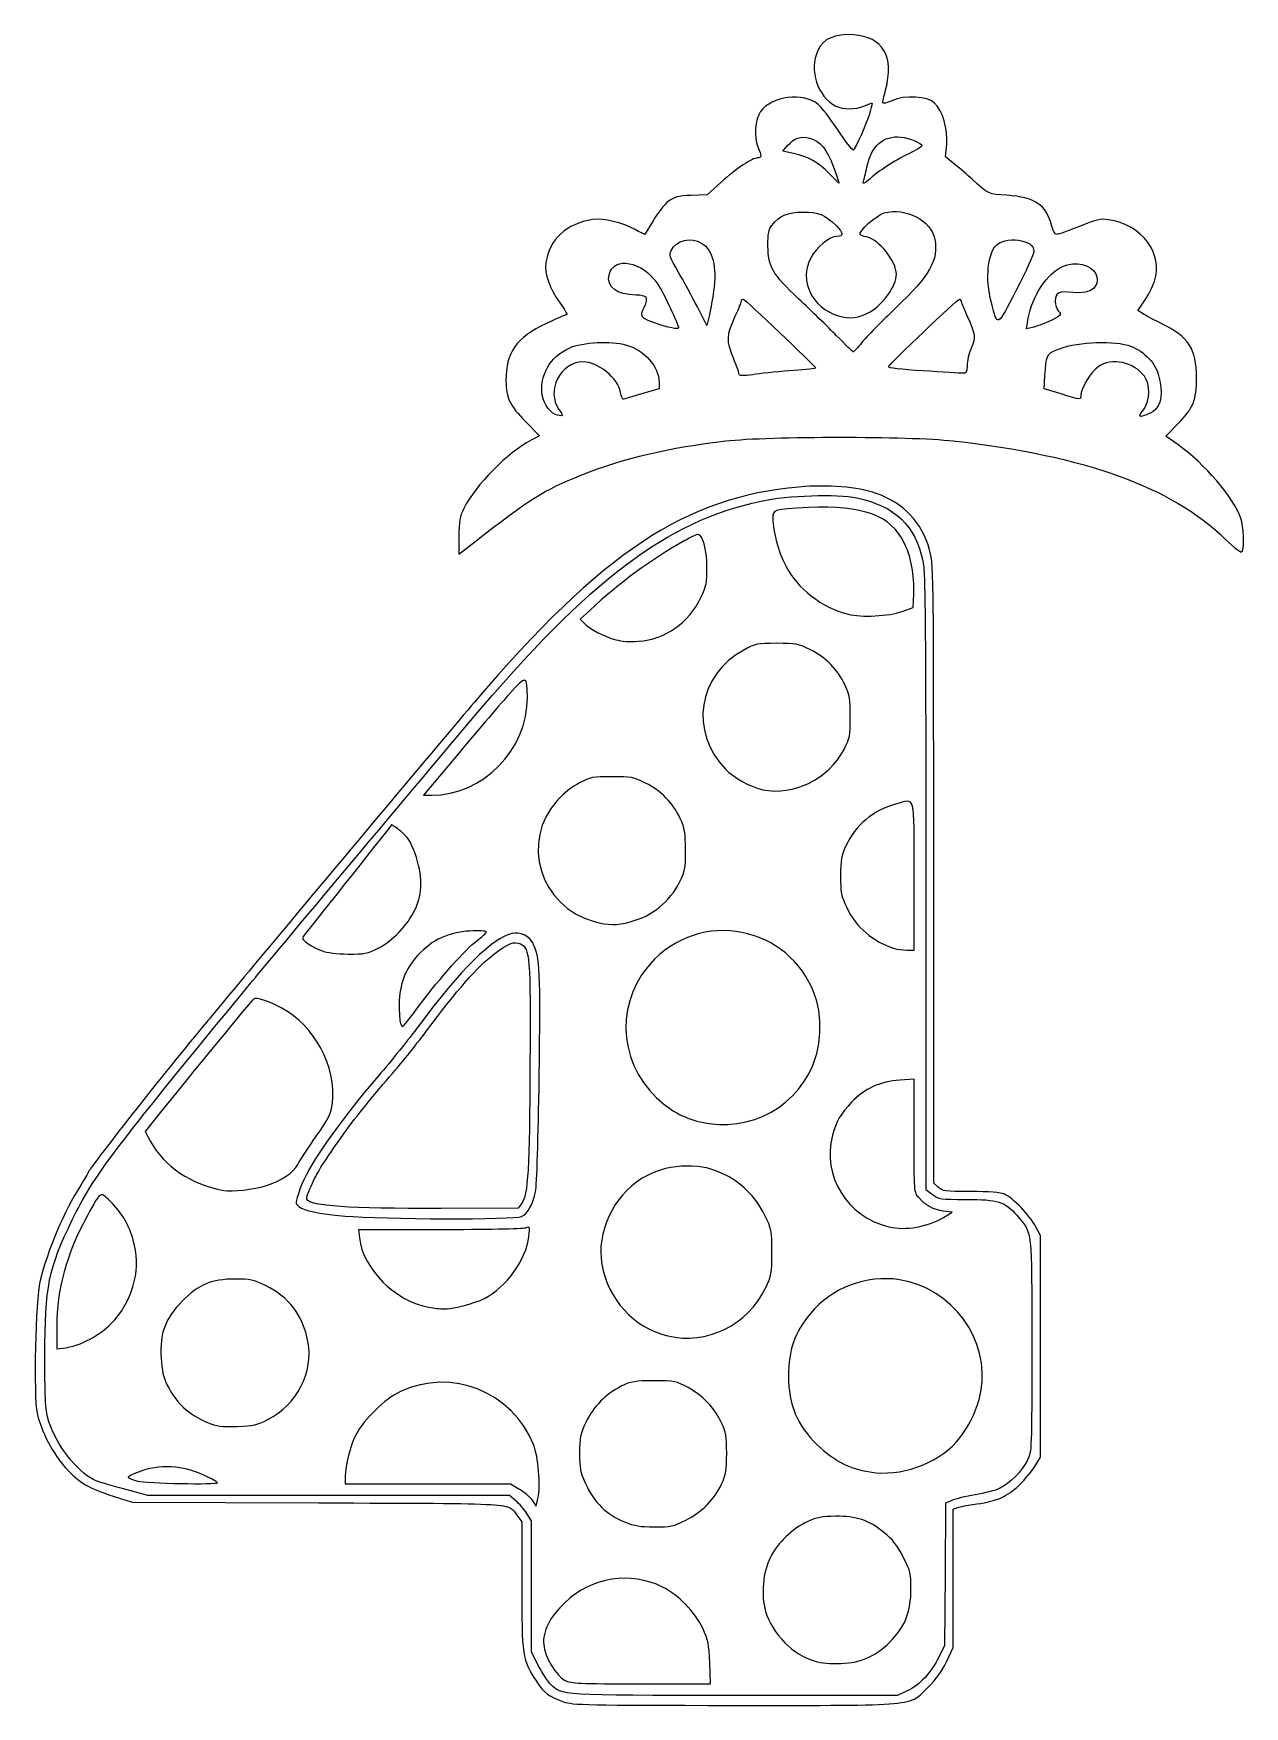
# Model space of a CAD drawing. Header units: centimetres. Extents: x -7.9 to 8.5, y -11.3 to 11.3.
import ezdxf

# ---------------------------------------------------------------- set-up
doc = ezdxf.new("R2010")
doc.units = ezdxf.units.CM
doc.header["$MEASUREMENT"] = 0
doc.layers.add('Layer 1', color=7, linetype='Continuous')

msp = doc.modelspace()

# ---------------------------------------------------------------- linework, layer by layer
at = {"layer": 'Layer 1'}
for points, knots in [([(-2.13304, 4.49043), (-2.13304, 4.69727), (-2.12317, 4.75268), (-2.06602, 4.86644), (-2.06602, 4.86644), (-1.90488, 5.18727), (-1.47796, 5.62015), (-1.15852, 5.7866), (-1.15852, 5.7866), (-1.15852, 5.7866), (-1.0439, 5.84633), (-1.0439, 5.84633), (-1.0439, 5.84633), (-1.0439, 5.84633), (-1.23016, 6.03435), (-1.23016, 6.03435), (-1.23016, 6.03435), (-1.4478, 6.25404), (-1.49803, 6.35771), (-1.49803, 6.58713), (-1.49803, 6.58713), (-1.49803, 6.97498), (-1.3648, 7.16437), (-0.95286, 7.36208), (-0.95286, 7.36208), (-0.81872, 7.42646), (-0.69603, 7.47914), (-0.68022, 7.47914), (-0.68022, 7.47914), (-0.66441, 7.47914), (-0.70407, 7.5506), (-0.76837, 7.63793), (-0.76837, 7.63793), (-0.91436, 7.83624), (-0.98085, 8.02625), (-0.9593, 8.1835), (-0.9593, 8.1835), (-0.9169, 8.49283), (-0.67955, 8.71157), (-0.33088, 8.76264), (-0.33088, 8.76264), (-0.18394, 8.78416), (0.0737, 8.72435), (0.24399, 8.62917), (0.24399, 8.62917), (0.30819, 8.59329), (0.36465, 8.56393), (0.36945, 8.56393), (0.36945, 8.56393), (0.37425, 8.56393), (0.42664, 8.6469), (0.48587, 8.74832), (0.48587, 8.74832), (0.5451, 8.84973), (0.63697, 8.96582), (0.69003, 9.00629), (0.69003, 9.00629), (0.77333, 9.06983), (0.8156, 9.0812), (0.99971, 9.08957), (0.99971, 9.08957), (0.99971, 9.08957), (1.21292, 9.09926), (1.21292, 9.09926), (1.21292, 9.09926), (1.21292, 9.09926), (1.39864, 9.26496), (1.39864, 9.26496), (1.39864, 9.26496), (1.60925, 9.45286), (1.82321, 9.59581), (1.89382, 9.59581), (1.89382, 9.59581), (1.9524, 9.59581), (1.95307, 9.61471), (1.89911, 9.74386), (1.89911, 9.74386), (1.84133, 9.88215), (1.85916, 10.11509), (1.93576, 10.22266), (1.93576, 10.22266), (2.08297, 10.4294), (2.51519, 10.4823), (2.71099, 10.31755), (2.71099, 10.31755), (2.75596, 10.27971), (2.87534, 10.12565), (2.97629, 9.97519), (2.97629, 9.97519), (3.07723, 9.82473), (3.17005, 9.70164), (3.18255, 9.70164), (3.18255, 9.70164), (3.20823, 9.70164), (3.37754, 10.08601), (3.41854, 10.23742), (3.41854, 10.23742), (3.43332, 10.29199), (3.44187, 10.33664), (3.43755, 10.33664), (3.43755, 10.33664), (3.43322, 10.33664), (3.38694, 10.31878), (3.3347, 10.29695), (3.3347, 10.29695), (3.21524, 10.24704), (3.04531, 10.24599), (2.95227, 10.29459), (2.95227, 10.29459), (2.70018, 10.42629), (2.58655, 10.77653), (2.70864, 11.04554), (2.70864, 11.04554), (2.78101, 11.20501), (2.93805, 11.27421), (3.18708, 11.2564), (3.18708, 11.2564), (3.5875, 11.22775), (3.73992, 10.96697), (3.62165, 10.51289), (3.62165, 10.51289), (3.59982, 10.42909), (3.58196, 10.34986), (3.58196, 10.33684), (3.58196, 10.33684), (3.58196, 10.32382), (3.63705, 10.33753), (3.70438, 10.36731), (3.70438, 10.36731), (3.88323, 10.44642), (4.18882, 10.42972), (4.28285, 10.3357), (4.28285, 10.3357), (4.39155, 10.227), (4.46304, 9.98327), (4.44556, 9.78101), (4.44556, 9.78101), (4.44556, 9.78101), (4.4307, 9.60903), (4.4307, 9.60903), (4.4307, 9.60903), (4.4307, 9.60903), (4.55535, 9.50675), (4.55535, 9.50675), (4.55535, 9.50675), (4.6239, 9.4505), (4.72801, 9.3612), (4.78669, 9.30831), (4.78669, 9.30831), (5.01862, 9.09929), (5.00105, 9.1074), (5.25819, 9.09063), (5.25819, 9.09063), (5.63419, 9.0661), (5.78999, 8.96162), (5.85896, 8.68773), (5.85896, 8.68773), (5.87851, 8.61007), (5.90474, 8.56393), (5.92931, 8.56393), (5.92931, 8.56393), (5.95086, 8.56393), (6.08899, 8.61251), (6.23627, 8.67189), (6.23627, 8.67189), (6.46529, 8.76423), (6.5214, 8.77731), (6.6239, 8.76231), (6.6239, 8.76231), (7.07951, 8.69561), (7.37137, 8.30502), (7.24651, 7.92909), (7.24651, 7.92909), (7.22223, 7.85598), (7.16201, 7.73751), (7.11269, 7.66581), (7.11269, 7.66581), (7.11269, 7.66581), (7.02303, 7.53546), (7.02303, 7.53546), (7.02303, 7.53546), (7.02303, 7.53546), (7.10828, 7.48389), (7.10828, 7.48389), (7.10828, 7.48389), (7.15517, 7.45553), (7.26226, 7.39912), (7.34626, 7.35854), (7.34626, 7.35854), (7.7079, 7.18384), (7.81414, 7.01897), (7.81414, 6.63247), (7.81414, 6.63247), (7.81414, 6.32131), (7.77472, 6.22425), (7.55868, 6.00347), (7.55868, 6.00347), (7.55868, 6.00347), (7.40201, 5.84336), (7.40201, 5.84336), (7.40201, 5.84336), (7.40201, 5.84336), (7.56235, 5.72859), (7.56235, 5.72859), (7.56235, 5.72859), (7.92883, 5.46628), (8.31062, 5.01981), (8.41242, 4.73451), (8.41242, 4.73451), (8.45112, 4.62606), (8.46187, 4.33684), (8.42912, 4.28531), (8.42912, 4.28531), (8.41523, 4.26346), (8.34111, 4.31874), (8.19628, 4.45897), (8.19628, 4.45897), (7.47202, 5.16026), (6.3072, 5.57987), (4.53447, 5.7781), (4.53447, 5.7781), (3.94148, 5.84441), (2.05185, 5.84404), (1.46741, 5.77751), (1.46741, 5.77751), (0.70859, 5.69112), (0.08327, 5.5436), (-0.47491, 5.31927), (-0.47491, 5.31927), (-1.00555, 5.10601), (-1.17537, 4.99975), (-1.92027, 4.4149), (-1.92027, 4.4149), (-1.92027, 4.4149), (-2.13304, 4.24785), (-2.13304, 4.24785), (-2.13304, 4.24785), (-2.13304, 4.24785), (-2.13304, 4.49043), (-2.13304, 4.49043)], [0, 0, 0, 0, 0.01639344, 0.01639344, 0.01639344, 0.01639344, 0.03278689, 0.03278689, 0.03278689, 0.03278689, 0.04918033, 0.04918033, 0.04918033, 0.04918033, 0.06557377, 0.06557377, 0.06557377, 0.06557377, 0.08196721, 0.08196721, 0.08196721, 0.08196721, 0.09836066, 0.09836066, 0.09836066, 0.09836066, 0.1147541, 0.1147541, 0.1147541, 0.1147541, 0.13114754, 0.13114754, 0.13114754, 0.13114754, 0.14754098, 0.14754098, 0.14754098, 0.14754098, 0.16393443, 0.16393443, 0.16393443, 0.16393443, 0.18032787, 0.18032787, 0.18032787, 0.18032787, 0.19672131, 0.19672131, 0.19672131, 0.19672131, 0.21311475, 0.21311475, 0.21311475, 0.21311475, 0.2295082, 0.2295082, 0.2295082, 0.2295082, 0.24590164, 0.24590164, 0.24590164, 0.24590164, 0.26229508, 0.26229508, 0.26229508, 0.26229508, 0.27868852, 0.27868852, 0.27868852, 0.27868852, 0.29508197, 0.29508197, 0.29508197, 0.29508197, 0.31147541, 0.31147541, 0.31147541, 0.31147541, 0.32786885, 0.32786885, 0.32786885, 0.32786885, 0.3442623, 0.3442623, 0.3442623, 0.3442623, 0.36065574, 0.36065574, 0.36065574, 0.36065574, 0.37704918, 0.37704918, 0.37704918, 0.37704918, 0.39344262, 0.39344262, 0.39344262, 0.39344262, 0.40983607, 0.40983607, 0.40983607, 0.40983607, 0.42622951, 0.42622951, 0.42622951, 0.42622951, 0.44262295, 0.44262295, 0.44262295, 0.44262295, 0.45901639, 0.45901639, 0.45901639, 0.45901639, 0.47540984, 0.47540984, 0.47540984, 0.47540984, 0.49180328, 0.49180328, 0.49180328, 0.49180328, 0.50819672, 0.50819672, 0.50819672, 0.50819672, 0.52459016, 0.52459016, 0.52459016, 0.52459016, 0.54098361, 0.54098361, 0.54098361, 0.54098361, 0.55737705, 0.55737705, 0.55737705, 0.55737705, 0.57377049, 0.57377049, 0.57377049, 0.57377049, 0.59016393, 0.59016393, 0.59016393, 0.59016393, 0.60655738, 0.60655738, 0.60655738, 0.60655738, 0.62295082, 0.62295082, 0.62295082, 0.62295082, 0.63934426, 0.63934426, 0.63934426, 0.63934426, 0.6557377, 0.6557377, 0.6557377, 0.6557377, 0.67213115, 0.67213115, 0.67213115, 0.67213115, 0.68852459, 0.68852459, 0.68852459, 0.68852459, 0.70491803, 0.70491803, 0.70491803, 0.70491803, 0.72131148, 0.72131148, 0.72131148, 0.72131148, 0.73770492, 0.73770492, 0.73770492, 0.73770492, 0.75409836, 0.75409836, 0.75409836, 0.75409836, 0.7704918, 0.7704918, 0.7704918, 0.7704918, 0.78688525, 0.78688525, 0.78688525, 0.78688525, 0.80327869, 0.80327869, 0.80327869, 0.80327869, 0.81967213, 0.81967213, 0.81967213, 0.81967213, 0.83606557, 0.83606557, 0.83606557, 0.83606557, 0.85245902, 0.85245902, 0.85245902, 0.85245902, 0.86885246, 0.86885246, 0.86885246, 0.86885246, 0.8852459, 0.8852459, 0.8852459, 0.8852459, 0.90163934, 0.90163934, 0.90163934, 0.90163934, 0.91803279, 0.91803279, 0.91803279, 0.91803279, 0.93442623, 0.93442623, 0.93442623, 0.93442623, 0.95081967, 0.95081967, 0.95081967, 0.95081967, 0.96721311, 0.96721311, 0.96721311, 0.96721311, 1, 1, 1, 1]), ([(2.92017, 9.46874), (2.83045, 9.71457), (2.7421, 9.82293), (2.60023, 9.86113), (2.60023, 9.86113), (2.47987, 9.89354), (2.38715, 9.86276), (2.30003, 9.76148), (2.30003, 9.76148), (2.30003, 9.76148), (2.23728, 9.68852), (2.23728, 9.68852), (2.23728, 9.68852), (2.23728, 9.68852), (2.38019, 9.65606), (2.38019, 9.65606), (2.38019, 9.65606), (2.58273, 9.61006), (2.71382, 9.53622), (2.85977, 9.3859), (2.85977, 9.3859), (2.92956, 9.31403), (2.98951, 9.25446), (2.99299, 9.25353), (2.99299, 9.25353), (2.99647, 9.2526), (2.96371, 9.34944), (2.92017, 9.46873), (2.92017, 9.46873), (2.92017, 9.46873), (2.92017, 9.46874), (2.92017, 9.46874)], [0, 0, 0, 0, 0.11111111, 0.11111111, 0.11111111, 0.11111111, 0.22222222, 0.22222222, 0.22222222, 0.22222222, 0.33333333, 0.33333333, 0.33333333, 0.33333333, 0.44444444, 0.44444444, 0.44444444, 0.44444444, 0.55555556, 0.55555556, 0.55555556, 0.55555556, 0.66666667, 0.66666667, 0.66666667, 0.66666667, 0.77777778, 0.77777778, 0.77777778, 0.77777778, 1, 1, 1, 1]), ([(3.41775, 9.31913), (3.52295, 9.41797), (3.72958, 9.55135), (3.93253, 9.65141), (3.93253, 9.65141), (4.03076, 9.69984), (4.11112, 9.74851), (4.11112, 9.75956), (4.11112, 9.75956), (4.11112, 9.79718), (3.94991, 9.86318), (3.82527, 9.87659), (3.82527, 9.87659), (3.59146, 9.90175), (3.42829, 9.75614), (3.36872, 9.46918), (3.36872, 9.46918), (3.35161, 9.38678), (3.33179, 9.30417), (3.32466, 9.2856), (3.32466, 9.2856), (3.30447, 9.23299), (3.33949, 9.2456), (3.41774, 9.31913), (3.41774, 9.31913), (3.41774, 9.31913), (3.41775, 9.31913), (3.41775, 9.31913)], [0, 0, 0, 0, 0.125, 0.125, 0.125, 0.125, 0.25, 0.25, 0.25, 0.25, 0.375, 0.375, 0.375, 0.375, 0.5, 0.5, 0.5, 0.5, 0.625, 0.625, 0.625, 0.625, 0.75, 0.75, 0.75, 0.75, 1, 1, 1, 1]), ([(3.30246, 7.10659), (3.35916, 7.17818), (3.56487, 7.38794), (3.75959, 7.57272), (3.75959, 7.57272), (4.22166, 8.01122), (4.33772, 8.21603), (4.28459, 8.49919), (4.28459, 8.49919), (4.23737, 8.75091), (3.89128, 8.93114), (3.60379, 8.85373), (3.60379, 8.85373), (3.50014, 8.82582), (3.2523, 8.60504), (3.27797, 8.56349), (3.27797, 8.56349), (3.28449, 8.55294), (3.32281, 8.53765), (3.36313, 8.52951), (3.36313, 8.52951), (3.5329, 8.49521), (3.76717, 8.2029), (3.76717, 8.02537), (3.76717, 8.02537), (3.76717, 7.87119), (3.59412, 7.62433), (3.41381, 7.52128), (3.41381, 7.52128), (3.2619, 7.43446), (3.14101, 7.41857), (2.98545, 7.46498), (2.98545, 7.46498), (2.62582, 7.57227), (2.44958, 7.94186), (2.61163, 8.2489), (2.61163, 8.2489), (2.68249, 8.38315), (2.86916, 8.53749), (2.96068, 8.53749), (2.96068, 8.53749), (3.0612, 8.53749), (3.05915, 8.57811), (2.95338, 8.68213), (2.95338, 8.68213), (2.80031, 8.83267), (2.72024, 8.86537), (2.50696, 8.86442), (2.50696, 8.86442), (2.29707, 8.86349), (2.18569, 8.81629), (2.08982, 8.68769), (2.08982, 8.68769), (2.04437, 8.62671), (2.03425, 8.57567), (2.03475, 8.40988), (2.03475, 8.40988), (2.0356, 8.12747), (2.09102, 8.03218), (2.45291, 7.69083), (2.45291, 7.69083), (2.6149, 7.53803), (2.84293, 7.31581), (2.95964, 7.197), (2.95964, 7.197), (3.07635, 7.07819), (3.17803, 6.97997), (3.18559, 6.97872), (3.18559, 6.97872), (3.19315, 6.97747), (3.24574, 7.03502), (3.30244, 7.10661), (3.30244, 7.10661), (3.30244, 7.10661), (3.30246, 7.10659), (3.30246, 7.10659)], [0, 0, 0, 0, 0.05, 0.05, 0.05, 0.05, 0.1, 0.1, 0.1, 0.1, 0.15, 0.15, 0.15, 0.15, 0.2, 0.2, 0.2, 0.2, 0.25, 0.25, 0.25, 0.25, 0.3, 0.3, 0.3, 0.3, 0.35, 0.35, 0.35, 0.35, 0.4, 0.4, 0.4, 0.4, 0.45, 0.45, 0.45, 0.45, 0.5, 0.5, 0.5, 0.5, 0.55, 0.55, 0.55, 0.55, 0.6, 0.6, 0.6, 0.6, 0.65, 0.65, 0.65, 0.65, 0.7, 0.7, 0.7, 0.7, 0.75, 0.75, 0.75, 0.75, 0.8, 0.8, 0.8, 0.8, 0.85, 0.85, 0.85, 0.85, 0.9, 0.9, 0.9, 0.9, 1, 1, 1, 1]), ([(1.30216, 7.79664), (1.34769, 8.12768), (1.29187, 8.35555), (1.14383, 8.443), (1.14383, 8.443), (0.99183, 8.53279), (0.80452, 8.48862), (0.72758, 8.34485), (0.72758, 8.34485), (0.69923, 8.29188), (0.71054, 8.25868), (0.82445, 8.0606), (0.82445, 8.0606), (0.89538, 7.93725), (1.01177, 7.72328), (1.08309, 7.58511), (1.08309, 7.58511), (1.08309, 7.58511), (1.21276, 7.33389), (1.21276, 7.33389), (1.21276, 7.33389), (1.21276, 7.33389), (1.24563, 7.47928), (1.24563, 7.47928), (1.24563, 7.47928), (1.26371, 7.55924), (1.28915, 7.70206), (1.30216, 7.79665), (1.30216, 7.79665), (1.30216, 7.79665), (1.30216, 7.79664), (1.30216, 7.79664)], [0, 0, 0, 0, 0.11111111, 0.11111111, 0.11111111, 0.11111111, 0.22222222, 0.22222222, 0.22222222, 0.22222222, 0.33333333, 0.33333333, 0.33333333, 0.33333333, 0.44444444, 0.44444444, 0.44444444, 0.44444444, 0.55555556, 0.55555556, 0.55555556, 0.55555556, 0.66666667, 0.66666667, 0.66666667, 0.66666667, 0.77777778, 0.77777778, 0.77777778, 0.77777778, 1, 1, 1, 1]), ([(5.61925, 8.33376), (5.61925, 8.41064), (5.58708, 8.43862), (5.45447, 8.47709), (5.45447, 8.47709), (5.34781, 8.50803), (5.19509, 8.48585), (5.12728, 8.42957), (5.12728, 8.42957), (4.99737, 8.32176), (4.96195, 7.97018), (5.0481, 7.64371), (5.0481, 7.64371), (5.13578, 7.31144), (5.11994, 7.30346), (5.38324, 7.81252), (5.38324, 7.81252), (5.51304, 8.06349), (5.61925, 8.29805), (5.61925, 8.33376)], [0, 0, 0, 0, 0.16666667, 0.16666667, 0.16666667, 0.16666667, 0.33333333, 0.33333333, 0.33333333, 0.33333333, 0.5, 0.5, 0.5, 0.5, 0.66666667, 0.66666667, 0.66666667, 0.66666667, 1, 1, 1, 1]), ([(0.8303, 7.30135), (0.8303, 7.34515), (0.62285, 7.7815), (0.54945, 7.89208), (0.54945, 7.89208), (0.34357, 8.20225), (-0.04262, 8.27646), (-0.10742, 8.0183), (-0.10742, 8.0183), (-0.14775, 7.85762), (-0.00235, 7.74826), (0.25566, 7.74521), (0.25566, 7.74521), (0.4036, 7.74346), (0.43024, 7.70673), (0.36919, 7.58867), (0.36919, 7.58867), (0.3002, 7.45526), (0.31342, 7.43552), (0.51941, 7.36437), (0.51941, 7.36437), (0.68589, 7.30686), (0.8303, 7.27759), (0.8303, 7.30135)], [0, 0, 0, 0, 0.14285714, 0.14285714, 0.14285714, 0.14285714, 0.28571429, 0.28571429, 0.28571429, 0.28571429, 0.42857143, 0.42857143, 0.42857143, 0.42857143, 0.57142857, 0.57142857, 0.57142857, 0.57142857, 0.71428571, 0.71428571, 0.71428571, 0.71428571, 1, 1, 1, 1]), ([(5.82092, 7.387), (5.97742, 7.45603), (6.00461, 7.48672), (5.94969, 7.5323), (5.94969, 7.5323), (5.92758, 7.55065), (5.91029, 7.60866), (5.91029, 7.6645), (5.91029, 7.6645), (5.91029, 7.78203), (5.95199, 7.80174), (6.15076, 7.7782), (6.15076, 7.7782), (6.39005, 7.74986), (6.53683, 7.87204), (6.45458, 8.0311), (6.45458, 8.0311), (6.38726, 8.16127), (6.18497, 8.20632), (6.00866, 8.13039), (6.00866, 8.13039), (5.8056, 8.04294), (5.59801, 7.72999), (5.54503, 7.43147), (5.54503, 7.43147), (5.54503, 7.43147), (5.52014, 7.2912), (5.52014, 7.2912), (5.52014, 7.2912), (5.52014, 7.2912), (5.60277, 7.30921), (5.60277, 7.30921), (5.60277, 7.30921), (5.64821, 7.31911), (5.74638, 7.35412), (5.82091, 7.38699), (5.82091, 7.38699), (5.82091, 7.38699), (5.82092, 7.387), (5.82092, 7.387)], [0, 0, 0, 0, 0.09090909, 0.09090909, 0.09090909, 0.09090909, 0.18181818, 0.18181818, 0.18181818, 0.18181818, 0.27272727, 0.27272727, 0.27272727, 0.27272727, 0.36363636, 0.36363636, 0.36363636, 0.36363636, 0.45454545, 0.45454545, 0.45454545, 0.45454545, 0.54545455, 0.54545455, 0.54545455, 0.54545455, 0.63636364, 0.63636364, 0.63636364, 0.63636364, 0.72727273, 0.72727273, 0.72727273, 0.72727273, 0.81818182, 0.81818182, 0.81818182, 0.81818182, 1, 1, 1, 1]), ([(2.38557, 6.72784), (2.54975, 6.73808), (2.68072, 6.75451), (2.67661, 6.76434), (2.67661, 6.76434), (2.66183, 6.79976), (1.72263, 7.6908), (1.70007, 7.6908), (1.70007, 7.6908), (1.68736, 7.6908), (1.67696, 7.67919), (1.67696, 7.665), (1.67696, 7.665), (1.67696, 7.65081), (1.63985, 7.55854), (1.59449, 7.45995), (1.59449, 7.45995), (1.47592, 7.20221), (1.47273, 7.1316), (1.56888, 6.89264), (1.56888, 6.89264), (1.61377, 6.78108), (1.6505, 6.67932), (1.6505, 6.66651), (1.6505, 6.66651), (1.6505, 6.6537), (1.74873, 6.65807), (1.86878, 6.67622), (1.86878, 6.67622), (1.98883, 6.69437), (2.22139, 6.7176), (2.38556, 6.72784), (2.38556, 6.72784), (2.38556, 6.72784), (2.38557, 6.72784), (2.38557, 6.72784)], [0, 0, 0, 0, 0.1, 0.1, 0.1, 0.1, 0.2, 0.2, 0.2, 0.2, 0.3, 0.3, 0.3, 0.3, 0.4, 0.4, 0.4, 0.4, 0.5, 0.5, 0.5, 0.5, 0.6, 0.6, 0.6, 0.6, 0.7, 0.7, 0.7, 0.7, 0.8, 0.8, 0.8, 0.8, 1, 1, 1, 1]), ([(4.71967, 6.79293), (4.71967, 6.85208), (4.74484, 6.95898), (4.7756, 7.03048), (4.7756, 7.03048), (4.83911, 7.17811), (4.83422, 7.21581), (4.71893, 7.46754), (4.71893, 7.46754), (4.67568, 7.56196), (4.6403, 7.65082), (4.6403, 7.66501), (4.6403, 7.66501), (4.6403, 7.6792), (4.6299, 7.69081), (4.61719, 7.69081), (4.61719, 7.69081), (4.59211, 7.69081), (3.68099, 6.82143), (3.66056, 6.778), (3.66056, 6.778), (3.65276, 6.76141), (3.82581, 6.74082), (4.12436, 6.7228), (4.12436, 6.7228), (4.3863, 6.70699), (4.6274, 6.69211), (4.66014, 6.68973), (4.66014, 6.68973), (4.71282, 6.6859), (4.71967, 6.69777), (4.71967, 6.79294), (4.71967, 6.79294), (4.71967, 6.79294), (4.71967, 6.79293), (4.71967, 6.79293)], [0, 0, 0, 0, 0.1, 0.1, 0.1, 0.1, 0.2, 0.2, 0.2, 0.2, 0.3, 0.3, 0.3, 0.3, 0.4, 0.4, 0.4, 0.4, 0.5, 0.5, 0.5, 0.5, 0.6, 0.6, 0.6, 0.6, 0.7, 0.7, 0.7, 0.7, 0.8, 0.8, 0.8, 0.8, 1, 1, 1, 1]), ([(-0.7833, 6.203), (-0.96251, 6.44539), (-0.76218, 6.84414), (-0.46119, 6.84414), (-0.46119, 6.84414), (-0.25584, 6.84414), (0.01165, 6.62796), (0.04835, 6.43234), (0.04835, 6.43234), (0.05773, 6.38234), (0.07266, 6.34143), (0.08152, 6.34143), (0.08152, 6.34143), (0.09038, 6.34143), (0.20295, 6.37304), (0.33168, 6.41167), (0.33168, 6.41167), (0.33168, 6.41167), (0.56572, 6.48191), (0.56572, 6.48191), (0.56572, 6.48191), (0.56572, 6.48191), (0.56572, 6.57148), (0.56572, 6.57148), (0.56572, 6.57148), (0.56572, 6.7799), (0.37216, 6.99954), (0.12522, 7.07133), (0.12522, 7.07133), (-0.08648, 7.13287), (-0.45687, 7.11318), (-0.6459, 7.03032), (-0.6459, 7.03032), (-0.9013, 6.91837), (-1.05233, 6.65345), (-1.00852, 6.3942), (-1.00852, 6.3942), (-0.98741, 6.26928), (-0.88692, 6.13733), (-0.80259, 6.12382), (-0.80259, 6.12382), (-0.72024, 6.11063), (-0.71894, 6.11596), (-0.78329, 6.203), (-0.78329, 6.203), (-0.78329, 6.203), (-0.7833, 6.203), (-0.7833, 6.203)], [0, 0, 0, 0, 0.07692308, 0.07692308, 0.07692308, 0.07692308, 0.15384615, 0.15384615, 0.15384615, 0.15384615, 0.23076923, 0.23076923, 0.23076923, 0.23076923, 0.30769231, 0.30769231, 0.30769231, 0.30769231, 0.38461538, 0.38461538, 0.38461538, 0.38461538, 0.46153846, 0.46153846, 0.46153846, 0.46153846, 0.53846154, 0.53846154, 0.53846154, 0.53846154, 0.61538462, 0.61538462, 0.61538462, 0.61538462, 0.69230769, 0.69230769, 0.69230769, 0.69230769, 0.76923077, 0.76923077, 0.76923077, 0.76923077, 0.84615385, 0.84615385, 0.84615385, 0.84615385, 1, 1, 1, 1]), ([(7.22778, 6.17359), (7.34332, 6.24651), (7.37047, 6.43767), (7.29933, 6.67725), (7.29933, 6.67725), (7.24741, 6.85211), (7.08077, 7.00971), (6.88697, 7.06727), (6.88697, 7.06727), (6.64033, 7.14051), (6.15609, 7.10849), (5.91806, 7.0032), (5.91806, 7.0032), (5.79476, 6.94866), (5.78772, 6.93217), (5.76962, 6.65542), (5.76962, 6.65542), (5.76962, 6.65542), (5.75814, 6.47993), (5.75814, 6.47993), (5.75814, 6.47993), (5.75814, 6.47993), (5.98889, 6.41068), (5.98889, 6.41068), (5.98889, 6.41068), (6.26331, 6.32832), (6.25426, 6.32906), (6.25426, 6.38915), (6.25426, 6.38915), (6.25426, 6.48382), (6.39225, 6.71381), (6.48816, 6.77898), (6.48816, 6.77898), (6.67201, 6.90391), (6.96907, 6.84264), (7.11167, 6.65037), (7.11167, 6.65037), (7.1906, 6.54395), (7.18851, 6.32193), (7.10754, 6.21242), (7.10754, 6.21242), (7.0748, 6.16813), (7.04801, 6.12466), (7.04801, 6.11582), (7.04801, 6.11582), (7.04801, 6.09331), (7.15511, 6.12772), (7.22778, 6.17359)], [0, 0, 0, 0, 0.07692308, 0.07692308, 0.07692308, 0.07692308, 0.15384615, 0.15384615, 0.15384615, 0.15384615, 0.23076923, 0.23076923, 0.23076923, 0.23076923, 0.30769231, 0.30769231, 0.30769231, 0.30769231, 0.38461538, 0.38461538, 0.38461538, 0.38461538, 0.46153846, 0.46153846, 0.46153846, 0.46153846, 0.53846154, 0.53846154, 0.53846154, 0.53846154, 0.61538462, 0.61538462, 0.61538462, 0.61538462, 0.69230769, 0.69230769, 0.69230769, 0.69230769, 0.76923077, 0.76923077, 0.76923077, 0.76923077, 0.84615385, 0.84615385, 0.84615385, 0.84615385, 1, 1, 1, 1]), ([(-0.7209, -11.2312), (-0.91347, -11.16464), (-0.98321, -11.11208), (-1.08741, -10.95494), (-1.08741, -10.95494), (-1.27668, -10.66952), (-1.28637, -10.60614), (-1.28637, -9.65363), (-1.28637, -9.65363), (-1.28637, -9.65363), (-1.28637, -8.80302), (-1.28637, -8.80302), (-1.28637, -8.80302), (-1.28637, -8.80302), (-1.35096, -8.71547), (-1.35096, -8.71547), (-1.35096, -8.71547), (-1.47691, -8.54475), (-1.2865, -8.55671), (-4.02835, -8.54727), (-4.02835, -8.54727), (-4.02835, -8.54727), (-6.53835, -8.53862), (-6.53835, -8.53862), (-6.53835, -8.53862), (-6.53835, -8.53862), (-6.79598, -8.45673), (-6.79598, -8.45673), (-6.79598, -8.45673), (-7.12371, -8.35255), (-7.24829, -8.27862), (-7.4339, -8.07814), (-7.4339, -8.07814), (-7.60047, -7.89822), (-7.77139, -7.57196), (-7.82217, -7.33699), (-7.82217, -7.33699), (-7.87014, -7.11498), (-7.84196, -5.79235), (-7.7844, -5.56484), (-7.7844, -5.56484), (-7.67172, -5.11943), (-7.45756, -4.61461), (-7.23136, -4.26125), (-7.23136, -4.26125), (-7.17762, -4.17729), (-7.13365, -4.1015), (-7.13365, -4.09282), (-7.13365, -4.09282), (-7.13365, -4.0512), (-6.08228, -2.7149), (-5.53357, -2.05911), (-5.53357, -2.05911), (-5.47269, -1.98635), (-5.12549, -1.56963), (-4.76201, -1.13307), (-4.76201, -1.13307), (-3.88521, -0.07998), (-2.34402, 1.75822), (-1.92254, 2.2536), (-1.92254, 2.2536), (-0.20353, 4.27403), (0.92578, 5.02321), (2.4516, 5.15539), (2.4516, 5.15539), (2.85085, 5.18997), (3.23668, 5.15829), (3.49444, 5.06976), (3.49444, 5.06976), (3.8619, 4.94355), (4.11491, 4.67647), (4.21364, 4.31055), (4.21364, 4.31055), (4.26989, 4.10211), (4.26989, 4.10144), (4.26989, -0.06531), (4.26989, -0.06531), (4.26989, -0.06531), (4.26989, -4.2327), (4.26989, -4.2327), (4.26989, -4.2327), (4.26989, -4.2327), (4.33113, -4.29023), (4.33113, -4.29023), (4.33113, -4.29023), (4.38801, -4.34367), (4.41884, -4.34776), (4.76446, -4.34776), (4.76446, -4.34776), (5.02628, -4.34776), (5.16324, -4.35891), (5.2266, -4.38538), (5.2266, -4.38538), (5.33813, -4.43198), (5.56589, -4.6693), (5.64942, -4.82595), (5.64942, -4.82595), (5.64942, -4.82595), (5.71187, -4.94307), (5.71187, -4.94307), (5.71187, -4.94307), (5.71187, -4.94307), (5.71187, -6.43796), (5.71187, -6.43796), (5.71187, -6.43796), (5.71187, -6.43796), (5.71187, -7.93286), (5.71187, -7.93286), (5.71187, -7.93286), (5.71187, -7.93286), (5.62374, -8.07156), (5.62374, -8.07156), (5.62374, -8.07156), (5.57527, -8.14784), (5.47019, -8.26857), (5.39023, -8.33983), (5.39023, -8.33983), (5.23711, -8.4763), (5.09456, -8.5316), (4.79906, -8.56917), (4.79906, -8.56917), (4.71902, -8.57934), (4.62675, -8.5978), (4.59401, -8.61018), (4.59401, -8.61018), (4.59401, -8.61018), (4.53448, -8.6327), (4.53448, -8.6327), (4.53448, -8.6327), (4.53448, -8.6327), (4.53448, -9.56676), (4.53448, -9.56676), (4.53448, -9.56676), (4.53448, -9.56676), (4.53448, -10.50082), (4.53448, -10.50082), (4.53448, -10.50082), (4.53448, -10.50082), (4.44367, -10.6903), (4.44367, -10.6903), (4.44367, -10.6903), (4.38299, -10.81693), (4.30088, -10.93096), (4.19614, -11.03409), (4.19614, -11.03409), (3.93111, -11.29504), (4.09177, -11.27999), (1.58205, -11.27899), (1.58205, -11.27899), (-0.4224, -11.2782), (-0.5954, -11.2746), (-0.72088, -11.23123), (-0.72088, -11.23123), (-0.72088, -11.23123), (-0.7209, -11.2312), (-0.7209, -11.2312)], [0, 0, 0, 0, 0.025, 0.025, 0.025, 0.025, 0.05, 0.05, 0.05, 0.05, 0.075, 0.075, 0.075, 0.075, 0.1, 0.1, 0.1, 0.1, 0.125, 0.125, 0.125, 0.125, 0.15, 0.15, 0.15, 0.15, 0.175, 0.175, 0.175, 0.175, 0.2, 0.2, 0.2, 0.2, 0.225, 0.225, 0.225, 0.225, 0.25, 0.25, 0.25, 0.25, 0.275, 0.275, 0.275, 0.275, 0.3, 0.3, 0.3, 0.3, 0.325, 0.325, 0.325, 0.325, 0.35, 0.35, 0.35, 0.35, 0.375, 0.375, 0.375, 0.375, 0.4, 0.4, 0.4, 0.4, 0.425, 0.425, 0.425, 0.425, 0.45, 0.45, 0.45, 0.45, 0.475, 0.475, 0.475, 0.475, 0.5, 0.5, 0.5, 0.5, 0.525, 0.525, 0.525, 0.525, 0.55, 0.55, 0.55, 0.55, 0.575, 0.575, 0.575, 0.575, 0.6, 0.6, 0.6, 0.6, 0.625, 0.625, 0.625, 0.625, 0.65, 0.65, 0.65, 0.65, 0.675, 0.675, 0.675, 0.675, 0.7, 0.7, 0.7, 0.7, 0.725, 0.725, 0.725, 0.725, 0.75, 0.75, 0.75, 0.75, 0.775, 0.775, 0.775, 0.775, 0.8, 0.8, 0.8, 0.8, 0.825, 0.825, 0.825, 0.825, 0.85, 0.85, 0.85, 0.85, 0.875, 0.875, 0.875, 0.875, 0.9, 0.9, 0.9, 0.9, 0.925, 0.925, 0.925, 0.925, 0.95, 0.95, 0.95, 0.95, 1, 1, 1, 1]), ([(3.91269, -11.08513), (4.07655, -11.00848), (4.23614, -10.83793), (4.33788, -10.63073), (4.33788, -10.63073), (4.33788, -10.63073), (4.4154, -10.47283), (4.4154, -10.47283), (4.4154, -10.47283), (4.4154, -10.47283), (4.42296, -9.51284), (4.42296, -9.51284), (4.42296, -9.51284), (4.42296, -9.51284), (4.43052, -8.55285), (4.43052, -8.55285), (4.43052, -8.55285), (4.43052, -8.55285), (4.51557, -8.51463), (4.51557, -8.51463), (4.51557, -8.51463), (4.56235, -8.49361), (4.70324, -8.45958), (4.82867, -8.43902), (4.82867, -8.43902), (4.9541, -8.41845), (5.10293, -8.37974), (5.1594, -8.35299), (5.1594, -8.35299), (5.29626, -8.28816), (5.46309, -8.11794), (5.53466, -7.9701), (5.53466, -7.9701), (5.59234, -7.85095), (5.5928, -7.83863), (5.5928, -6.42472), (5.5928, -6.42472), (5.5928, -4.8236), (5.6036, -4.91686), (5.3891, -4.66626), (5.3891, -4.66626), (5.23335, -4.4843), (5.13886, -4.45483), (4.70895, -4.45415), (4.70895, -4.45415), (4.35575, -4.45359), (4.33749, -4.45087), (4.25254, -4.38608), (4.25254, -4.38608), (4.25254, -4.38608), (4.16405, -4.31859), (4.16405, -4.31859), (4.16405, -4.31859), (4.16405, -4.31859), (4.1636, -0.17259), (4.1636, -0.17259), (4.1636, -0.17259), (4.1632, 3.38451), (4.15758, 3.99965), (4.12401, 4.15815), (4.12401, 4.15815), (4.02179, 4.64073), (3.75239, 4.89813), (3.23348, 5.009), (3.23348, 5.009), (2.97047, 5.0652), (2.29602, 5.04295), (1.94157, 4.96638), (1.94157, 4.96638), (0.66218, 4.69), (-0.35952, 3.91693), (-1.9759, 2.00225), (-1.9759, 2.00225), (-2.49704, 1.38494), (-4.7381, -1.28923), (-4.9376, -1.53182), (-4.9376, -1.53182), (-6.83039, -3.83346), (-7.0526, -4.12853), (-7.34702, -4.73139), (-7.34702, -4.73139), (-7.66817, -5.38898), (-7.71572, -5.62563), (-7.71572, -6.56634), (-7.71572, -6.56634), (-7.71572, -7.20741), (-7.71033, -7.29649), (-7.6621, -7.45264), (-7.6621, -7.45264), (-7.56873, -7.75493), (-7.28997, -8.11544), (-7.0551, -8.23764), (-7.0551, -8.23764), (-7.01918, -8.25633), (-6.84059, -8.31143), (-6.65822, -8.3601), (-6.65822, -8.3601), (-6.65822, -8.3601), (-6.32665, -8.44858), (-6.32665, -8.44858), (-6.32665, -8.44858), (-6.32665, -8.44858), (-3.8879, -8.44858), (-3.8879, -8.44858), (-3.8879, -8.44858), (-3.8879, -8.44858), (-1.44915, -8.44858), (-1.44915, -8.44858), (-1.44915, -8.44858), (-1.44915, -8.44858), (-1.36529, -8.51915), (-1.36529, -8.51915), (-1.36529, -8.51915), (-1.31917, -8.55796), (-1.25277, -8.63511), (-1.21774, -8.6906), (-1.21774, -8.6906), (-1.21774, -8.6906), (-1.15405, -8.79149), (-1.15405, -8.79149), (-1.15405, -8.79149), (-1.15405, -8.79149), (-1.15405, -9.67482), (-1.15405, -9.67482), (-1.15405, -9.67482), (-1.15405, -9.67482), (-1.15405, -10.55814), (-1.15405, -10.55814), (-1.15405, -10.55814), (-1.15405, -10.55814), (-1.06269, -10.74076), (-1.06269, -10.74076), (-1.06269, -10.74076), (-1.01244, -10.8412), (-0.93639, -10.95685), (-0.8937, -10.99776), (-0.8937, -10.99776), (-0.73606, -11.14879), (-0.80062, -11.14493), (1.58438, -11.14591), (1.58438, -11.14591), (1.58438, -11.14591), (3.78042, -11.14681), (3.78042, -11.14681), (3.78042, -11.14681), (3.78042, -11.14681), (3.91271, -11.08493), (3.91271, -11.08493), (3.91271, -11.08493), (3.91271, -11.08493), (3.91269, -11.08513), (3.91269, -11.08513)], [0, 0, 0, 0, 0.02564103, 0.02564103, 0.02564103, 0.02564103, 0.05128205, 0.05128205, 0.05128205, 0.05128205, 0.07692308, 0.07692308, 0.07692308, 0.07692308, 0.1025641, 0.1025641, 0.1025641, 0.1025641, 0.12820513, 0.12820513, 0.12820513, 0.12820513, 0.15384615, 0.15384615, 0.15384615, 0.15384615, 0.17948718, 0.17948718, 0.17948718, 0.17948718, 0.20512821, 0.20512821, 0.20512821, 0.20512821, 0.23076923, 0.23076923, 0.23076923, 0.23076923, 0.25641026, 0.25641026, 0.25641026, 0.25641026, 0.28205128, 0.28205128, 0.28205128, 0.28205128, 0.30769231, 0.30769231, 0.30769231, 0.30769231, 0.33333333, 0.33333333, 0.33333333, 0.33333333, 0.35897436, 0.35897436, 0.35897436, 0.35897436, 0.38461538, 0.38461538, 0.38461538, 0.38461538, 0.41025641, 0.41025641, 0.41025641, 0.41025641, 0.43589744, 0.43589744, 0.43589744, 0.43589744, 0.46153846, 0.46153846, 0.46153846, 0.46153846, 0.48717949, 0.48717949, 0.48717949, 0.48717949, 0.51282051, 0.51282051, 0.51282051, 0.51282051, 0.53846154, 0.53846154, 0.53846154, 0.53846154, 0.56410256, 0.56410256, 0.56410256, 0.56410256, 0.58974359, 0.58974359, 0.58974359, 0.58974359, 0.61538462, 0.61538462, 0.61538462, 0.61538462, 0.64102564, 0.64102564, 0.64102564, 0.64102564, 0.66666667, 0.66666667, 0.66666667, 0.66666667, 0.69230769, 0.69230769, 0.69230769, 0.69230769, 0.71794872, 0.71794872, 0.71794872, 0.71794872, 0.74358974, 0.74358974, 0.74358974, 0.74358974, 0.76923077, 0.76923077, 0.76923077, 0.76923077, 0.79487179, 0.79487179, 0.79487179, 0.79487179, 0.82051282, 0.82051282, 0.82051282, 0.82051282, 0.84615385, 0.84615385, 0.84615385, 0.84615385, 0.87179487, 0.87179487, 0.87179487, 0.87179487, 0.8974359, 0.8974359, 0.8974359, 0.8974359, 0.92307692, 0.92307692, 0.92307692, 0.92307692, 0.94871795, 0.94871795, 0.94871795, 0.94871795, 1, 1, 1, 1]), ([(3.11492, 3.44044), (2.76016, 3.53087), (2.43823, 3.78015), (2.27496, 4.09086), (2.27496, 4.09086), (2.1763, 4.27861), (2.10161, 4.55309), (2.10076, 4.731), (2.10076, 4.731), (2.10018, 4.85228), (2.112, 4.85588), (2.58103, 4.8775), (2.58103, 4.8775), (3.32006, 4.91156), (3.68845, 4.77564), (3.87297, 4.40083), (3.87297, 4.40083), (3.96671, 4.21042), (4.01132, 3.96762), (4, 3.70946), (4, 3.70946), (4, 3.70946), (3.99207, 3.52847), (3.99207, 3.52847), (3.99207, 3.52847), (3.99207, 3.52847), (3.84655, 3.47749), (3.84655, 3.47749), (3.84655, 3.47749), (3.66128, 3.41259), (3.29664, 3.39412), (3.11492, 3.44044)], [0, 0, 0, 0, 0.11111111, 0.11111111, 0.11111111, 0.11111111, 0.22222222, 0.22222222, 0.22222222, 0.22222222, 0.33333333, 0.33333333, 0.33333333, 0.33333333, 0.44444444, 0.44444444, 0.44444444, 0.44444444, 0.55555556, 0.55555556, 0.55555556, 0.55555556, 0.66666667, 0.66666667, 0.66666667, 0.66666667, 0.77777778, 0.77777778, 0.77777778, 0.77777778, 1, 1, 1, 1]), ([(-0.01637, 3.09495), (-0.17775, 3.14109), (-0.37412, 3.24214), (-0.44124, 3.31358), (-0.44124, 3.31358), (-0.44124, 3.31358), (-0.49647, 3.37237), (-0.49647, 3.37237), (-0.49647, 3.37237), (-0.49647, 3.37237), (-0.36887, 3.49081), (-0.36887, 3.49081), (-0.36887, 3.49081), (0.04737, 3.87717), (0.45975, 4.18027), (0.91289, 4.43288), (0.91289, 4.43288), (0.9947, 4.47849), (1.0749, 4.5158), (1.09113, 4.5158), (1.09113, 4.5158), (1.15563, 4.5158), (1.20979, 4.31978), (1.21174, 4.07924), (1.21174, 4.07924), (1.21349, 3.86458), (1.20541, 3.82364), (1.12982, 3.66383), (1.12982, 3.66383), (0.96785, 3.32139), (0.65426, 3.10196), (0.2879, 3.0747), (0.2879, 3.0747), (0.17439, 3.06625), (0.0566, 3.0741), (-0.01637, 3.09496), (-0.01637, 3.09496), (-0.01637, 3.09496), (-0.01637, 3.09495), (-0.01637, 3.09495)], [0, 0, 0, 0, 0.09090909, 0.09090909, 0.09090909, 0.09090909, 0.18181818, 0.18181818, 0.18181818, 0.18181818, 0.27272727, 0.27272727, 0.27272727, 0.27272727, 0.36363636, 0.36363636, 0.36363636, 0.36363636, 0.45454545, 0.45454545, 0.45454545, 0.45454545, 0.54545455, 0.54545455, 0.54545455, 0.54545455, 0.63636364, 0.63636364, 0.63636364, 0.63636364, 0.72727273, 0.72727273, 0.72727273, 0.72727273, 0.81818182, 0.81818182, 0.81818182, 0.81818182, 1, 1, 1, 1]), ([(1.96463, 1.07297), (1.80499, 1.10678), (1.57407, 1.23402), (1.46149, 1.35019), (1.46149, 1.35019), (0.97175, 1.85556), (1.08953, 2.62126), (1.70865, 2.95695), (1.70865, 2.95695), (1.86839, 3.04356), (1.88711, 3.04737), (2.15363, 3.04737), (2.15363, 3.04737), (2.41402, 3.04737), (2.44306, 3.04186), (2.60667, 2.96138), (2.60667, 2.96138), (2.81389, 2.85945), (2.97641, 2.69351), (3.07502, 2.48315), (3.07502, 2.48315), (3.1373, 2.3503), (3.14538, 2.30098), (3.14519, 2.05518), (3.14519, 2.05518), (3.14493, 1.79479), (3.1397, 1.76726), (3.06098, 1.61629), (3.06098, 1.61629), (2.85437, 1.22001), (2.3801, 0.98498), (1.96464, 1.07297), (1.96464, 1.07297), (1.96464, 1.07297), (1.96463, 1.07297), (1.96463, 1.07297)], [0, 0, 0, 0, 0.1, 0.1, 0.1, 0.1, 0.2, 0.2, 0.2, 0.2, 0.3, 0.3, 0.3, 0.3, 0.4, 0.4, 0.4, 0.4, 0.5, 0.5, 0.5, 0.5, 0.6, 0.6, 0.6, 0.6, 0.7, 0.7, 0.7, 0.7, 0.8, 0.8, 0.8, 0.8, 1, 1, 1, 1]), ([(-2.13016, 1.57231), (-1.86506, 1.88882), (-1.55808, 2.24777), (-1.44798, 2.36999), (-1.44798, 2.36999), (-1.2229, 2.61984), (-1.21463, 2.6181), (-1.21003, 2.31976), (-1.21003, 2.31976), (-1.19917, 1.61624), (-1.80712, 0.99684), (-2.50851, 0.99684), (-2.50851, 0.99684), (-2.50851, 0.99684), (-2.61217, 0.99684), (-2.61217, 0.99684), (-2.61217, 0.99684), (-2.61217, 0.99684), (-2.13016, 1.57231), (-2.13016, 1.57231)], [0, 0, 0, 0, 0.16666667, 0.16666667, 0.16666667, 0.16666667, 0.33333333, 0.33333333, 0.33333333, 0.33333333, 0.5, 0.5, 0.5, 0.5, 0.66666667, 0.66666667, 0.66666667, 0.66666667, 1, 1, 1, 1]), ([(-0.30677, -0.70699), (-1.03968, -0.51004), (-1.30942, 0.37935), (-0.80397, 0.93239), (-0.80397, 0.93239), (-0.72515, 1.01864), (-0.60244, 1.11462), (-0.50818, 1.16377), (-0.50818, 1.16377), (-0.35716, 1.24251), (-0.32972, 1.24777), (-0.06887, 1.24798), (-0.06887, 1.24798), (0.19175, 1.24819), (0.22041, 1.24276), (0.38417, 1.16221), (0.38417, 1.16221), (0.59139, 1.06028), (0.75391, 0.89434), (0.85252, 0.68398), (0.85252, 0.68398), (0.91473, 0.55127), (0.92291, 0.50155), (0.92291, 0.25601), (0.92291, 0.25601), (0.92291, 0.00346), (0.91614, -0.03503), (0.84841, -0.16732), (0.84841, -0.16732), (0.70887, -0.43986), (0.4694, -0.63377), (0.17891, -0.70943), (0.17891, -0.70943), (-0.00853, -0.75825), (-0.11804, -0.7577), (-0.30676, -0.70699), (-0.30676, -0.70699), (-0.30676, -0.70699), (-0.30677, -0.70699), (-0.30677, -0.70699)], [0, 0, 0, 0, 0.09090909, 0.09090909, 0.09090909, 0.09090909, 0.18181818, 0.18181818, 0.18181818, 0.18181818, 0.27272727, 0.27272727, 0.27272727, 0.27272727, 0.36363636, 0.36363636, 0.36363636, 0.36363636, 0.45454545, 0.45454545, 0.45454545, 0.45454545, 0.54545455, 0.54545455, 0.54545455, 0.54545455, 0.63636364, 0.63636364, 0.63636364, 0.63636364, 0.72727273, 0.72727273, 0.72727273, 0.72727273, 0.81818182, 0.81818182, 0.81818182, 0.81818182, 1, 1, 1, 1]), ([(3.74071, -1.06831), (3.44967, -0.97808), (3.22422, -0.78495), (3.09739, -0.51723), (3.09739, -0.51723), (3.02087, -0.3557), (3.01315, -0.31614), (3.01358, -0.08795), (3.01358, -0.08795), (3.01398, 0.12764), (3.024, 0.18477), (3.08397, 0.31356), (3.08397, 0.31356), (3.21632, 0.59781), (3.45678, 0.79927), (3.7571, 0.87749), (3.7571, 0.87749), (4.03266, 0.94927), (4.00529, 1.05576), (4.00529, -0.08795), (4.00529, -0.08795), (4.00529, -0.08795), (4.00529, -1.09337), (4.00529, -1.09337), (4.00529, -1.09337), (4.00529, -1.09337), (3.90607, -1.09109), (3.90607, -1.09109), (3.90607, -1.09109), (3.8515, -1.08984), (3.77709, -1.07959), (3.74071, -1.06831)], [0, 0, 0, 0, 0.11111111, 0.11111111, 0.11111111, 0.11111111, 0.22222222, 0.22222222, 0.22222222, 0.22222222, 0.33333333, 0.33333333, 0.33333333, 0.33333333, 0.44444444, 0.44444444, 0.44444444, 0.44444444, 0.55555556, 0.55555556, 0.55555556, 0.55555556, 0.66666667, 0.66666667, 0.66666667, 0.66666667, 0.77777778, 0.77777778, 0.77777778, 0.77777778, 1, 1, 1, 1]), ([(-3.98697, -1.09793), (-4.05347, -1.07359), (-4.14153, -1.02678), (-4.18267, -0.9939), (-4.18267, -0.9939), (-4.25038, -0.93979), (-4.25371, -0.92976), (-4.21787, -0.88807), (-4.21787, -0.88807), (-4.1901, -0.85577), (-3.18708, 0.41112), (-3.04204, 0.59709), (-3.04204, 0.59709), (-3.0376, 0.60278), (-2.98139, 0.56436), (-2.91714, 0.51171), (-2.91714, 0.51171), (-2.82201, 0.43376), (-2.78626, 0.37778), (-2.72465, 0.21032), (-2.72465, 0.21032), (-2.61889, -0.07714), (-2.61857, -0.33027), (-2.7237, -0.54435), (-2.7237, -0.54435), (-2.82953, -0.75986), (-3.02989, -0.96881), (-3.22349, -1.06555), (-3.22349, -1.06555), (-3.36953, -1.13853), (-3.40816, -1.14609), (-3.62557, -1.14423), (-3.62557, -1.14423), (-3.77986, -1.14292), (-3.90943, -1.12631), (-3.98699, -1.09793), (-3.98699, -1.09793), (-3.98699, -1.09793), (-3.98697, -1.09793), (-3.98697, -1.09793)], [0, 0, 0, 0, 0.09090909, 0.09090909, 0.09090909, 0.09090909, 0.18181818, 0.18181818, 0.18181818, 0.18181818, 0.27272727, 0.27272727, 0.27272727, 0.27272727, 0.36363636, 0.36363636, 0.36363636, 0.36363636, 0.45454545, 0.45454545, 0.45454545, 0.45454545, 0.54545455, 0.54545455, 0.54545455, 0.54545455, 0.63636364, 0.63636364, 0.63636364, 0.63636364, 0.72727273, 0.72727273, 0.72727273, 0.72727273, 0.81818182, 0.81818182, 0.81818182, 0.81818182, 1, 1, 1, 1]), ([(1.11532, -3.40701), (0.89368, -3.35328), (0.70806, -3.24983), (0.53201, -3.08191), (0.53201, -3.08191), (-0.0066, -2.56816), (-0.01807, -1.73397), (0.50631, -1.21375), (0.50631, -1.21375), (1.2188, -0.50692), (2.4098, -0.81503), (2.69308, -1.77947), (2.69308, -1.77947), (2.7524, -1.98142), (2.74777, -2.3174), (2.68277, -2.52785), (2.68277, -2.52785), (2.47915, -3.18711), (1.79383, -3.57149), (1.11532, -3.40701)], [0, 0, 0, 0, 0.16666667, 0.16666667, 0.16666667, 0.16666667, 0.33333333, 0.33333333, 0.33333333, 0.33333333, 0.5, 0.5, 0.5, 0.5, 0.66666667, 0.66666667, 0.66666667, 0.66666667, 1, 1, 1, 1]), ([(-3.66762, -4.67835), (-4.04753, -4.64341), (-4.20602, -4.61043), (-4.29021, -4.5488), (-4.29021, -4.5488), (-4.34177, -4.51105), (-4.34162, -4.50864), (-4.27645, -4.31675), (-4.27645, -4.31675), (-4.17233, -4.01018), (-3.77794, -3.44048), (-3.21723, -2.78669), (-3.21723, -2.78669), (-3.04875, -2.59024), (-2.80483, -2.28663), (-2.67519, -2.112), (-2.67519, -2.112), (-2.10946, -1.34994), (-1.67965, -0.92578), (-1.41405, -0.86745), (-1.41405, -0.86745), (-1.30759, -0.84407), (-1.18651, -0.89921), (-1.13789, -0.99322), (-1.13789, -0.99322), (-1.03829, -1.18582), (-1.02927, -1.37306), (-1.05015, -2.8142), (-1.05015, -2.8142), (-1.06187, -3.62287), (-1.08229, -4.26204), (-1.09909, -4.34555), (-1.09909, -4.34555), (-1.13418, -4.52005), (-1.20145, -4.64092), (-1.2878, -4.68462), (-1.2878, -4.68462), (-1.37461, -4.72855), (-3.17324, -4.72381), (-3.6676, -4.67834), (-3.6676, -4.67834), (-3.6676, -4.67834), (-3.66762, -4.67835), (-3.66762, -4.67835)], [0, 0, 0, 0, 0.08333333, 0.08333333, 0.08333333, 0.08333333, 0.16666667, 0.16666667, 0.16666667, 0.16666667, 0.25, 0.25, 0.25, 0.25, 0.33333333, 0.33333333, 0.33333333, 0.33333333, 0.41666667, 0.41666667, 0.41666667, 0.41666667, 0.5, 0.5, 0.5, 0.5, 0.58333333, 0.58333333, 0.58333333, 0.58333333, 0.66666667, 0.66666667, 0.66666667, 0.66666667, 0.75, 0.75, 0.75, 0.75, 0.83333333, 0.83333333, 0.83333333, 0.83333333, 1, 1, 1, 1]), ([(-2.921, -2.07894), (-2.93146, -2.05347), (-2.93898, -1.93739), (-2.93773, -1.82097), (-2.93773, -1.82097), (-2.93475, -1.54471), (-2.86165, -1.35383), (-2.68472, -1.16024), (-2.68472, -1.16024), (-2.49354, -0.95106), (-2.27484, -0.84903), (-1.98499, -0.83382), (-1.98499, -0.83382), (-1.86269, -0.8274), (-1.76299, -0.83257), (-1.76344, -0.84531), (-1.76344, -0.84531), (-1.76389, -0.85805), (-1.81958, -0.91014), (-1.88719, -0.96108), (-1.88719, -0.96108), (-2.04515, -1.08007), (-2.37737, -1.45346), (-2.65989, -1.82955), (-2.65989, -1.82955), (-2.78207, -1.99219), (-2.88652, -2.12525), (-2.89201, -2.12525), (-2.89201, -2.12525), (-2.8975, -2.12525), (-2.91054, -2.10441), (-2.921, -2.07895), (-2.921, -2.07895), (-2.921, -2.07895), (-2.921, -2.07894), (-2.921, -2.07894)], [0, 0, 0, 0, 0.1, 0.1, 0.1, 0.1, 0.2, 0.2, 0.2, 0.2, 0.3, 0.3, 0.3, 0.3, 0.4, 0.4, 0.4, 0.4, 0.5, 0.5, 0.5, 0.5, 0.6, 0.6, 0.6, 0.6, 0.7, 0.7, 0.7, 0.7, 0.8, 0.8, 0.8, 0.8, 1, 1, 1, 1]), ([(-1.28333, -4.50649), (-1.20213, -4.39557), (-1.18125, -4.03648), (-1.17409, -2.62795), (-1.17409, -2.62795), (-1.16673, -1.17837), (-1.17562, -1.06567), (-1.30177, -1.00819), (-1.30177, -1.00819), (-1.38939, -0.96827), (-1.4633, -0.99691), (-1.66445, -1.14875), (-1.66445, -1.14875), (-1.87284, -1.30606), (-2.16336, -1.63678), (-2.56873, -2.17816), (-2.56873, -2.17816), (-2.72673, -2.38917), (-2.93545, -2.6511), (-3.03255, -2.76024), (-3.03255, -2.76024), (-3.24315, -2.99694), (-3.53943, -3.36246), (-3.66698, -3.54293), (-3.66698, -3.54293), (-3.97061, -3.97253), (-4.02757, -4.06169), (-4.10937, -4.23541), (-4.10937, -4.23541), (-4.15908, -4.34098), (-4.19263, -4.43888), (-4.18392, -4.45297), (-4.18392, -4.45297), (-4.12646, -4.54595), (-3.63268, -4.57943), (-2.374, -4.57571), (-2.374, -4.57571), (-2.374, -4.57571), (-1.33174, -4.57263), (-1.33174, -4.57263), (-1.33174, -4.57263), (-1.33174, -4.57263), (-1.28332, -4.50648), (-1.28332, -4.50648), (-1.28332, -4.50648), (-1.28332, -4.50648), (-1.28333, -4.50649), (-1.28333, -4.50649)], [0, 0, 0, 0, 0.07692308, 0.07692308, 0.07692308, 0.07692308, 0.15384615, 0.15384615, 0.15384615, 0.15384615, 0.23076923, 0.23076923, 0.23076923, 0.23076923, 0.30769231, 0.30769231, 0.30769231, 0.30769231, 0.38461538, 0.38461538, 0.38461538, 0.38461538, 0.46153846, 0.46153846, 0.46153846, 0.46153846, 0.53846154, 0.53846154, 0.53846154, 0.53846154, 0.61538462, 0.61538462, 0.61538462, 0.61538462, 0.69230769, 0.69230769, 0.69230769, 0.69230769, 0.76923077, 0.76923077, 0.76923077, 0.76923077, 0.84615385, 0.84615385, 0.84615385, 0.84615385, 1, 1, 1, 1]), ([(-5.30804, -4.33165), (-5.74193, -4.25543), (-6.11137, -4.00742), (-6.29254, -3.67075), (-6.29254, -3.67075), (-6.29254, -3.67075), (-6.36423, -3.53753), (-6.36423, -3.53753), (-6.36423, -3.53753), (-6.36423, -3.53753), (-6.17542, -3.30102), (-6.17542, -3.30102), (-6.17542, -3.30102), (-5.80064, -2.83157), (-4.92709, -1.76767), (-4.90291, -1.75124), (-4.90291, -1.75124), (-4.86551, -1.72582), (-4.70487, -1.77662), (-4.52786, -1.86984), (-4.52786, -1.86984), (-4.07733, -2.1071), (-3.78185, -2.6595), (-3.83955, -3.15665), (-3.83955, -3.15665), (-3.85563, -3.29522), (-3.88078, -3.34673), (-4.05557, -3.5991), (-4.05557, -3.5991), (-4.16437, -3.75619), (-4.27635, -3.92886), (-4.30442, -3.9828), (-4.30442, -3.9828), (-4.36165, -4.09279), (-4.52309, -4.19928), (-4.74218, -4.27155), (-4.74218, -4.27155), (-4.88765, -4.31954), (-5.19261, -4.35193), (-5.30804, -4.33165)], [0, 0, 0, 0, 0.09090909, 0.09090909, 0.09090909, 0.09090909, 0.18181818, 0.18181818, 0.18181818, 0.18181818, 0.27272727, 0.27272727, 0.27272727, 0.27272727, 0.36363636, 0.36363636, 0.36363636, 0.36363636, 0.45454545, 0.45454545, 0.45454545, 0.45454545, 0.54545455, 0.54545455, 0.54545455, 0.54545455, 0.63636364, 0.63636364, 0.63636364, 0.63636364, 0.72727273, 0.72727273, 0.72727273, 0.72727273, 0.81818182, 0.81818182, 0.81818182, 0.81818182, 1, 1, 1, 1]), ([(3.66521, -4.82406), (3.10597, -4.6919), (2.75981, -4.13279), (2.90347, -3.59368), (2.90347, -3.59368), (2.95381, -3.40476), (3.01489, -3.29835), (3.16267, -3.14209), (3.16267, -3.14209), (3.33293, -2.96206), (3.55272, -2.8617), (3.81334, -2.84497), (3.81334, -2.84497), (3.81334, -2.84497), (4.0053, -2.83265), (4.0053, -2.83265), (4.0053, -2.83265), (4.0053, -2.83265), (4.00615, -3.59681), (4.00615, -3.59681), (4.00615, -3.59681), (4.00697, -4.35722), (4.00729, -4.36131), (4.06819, -4.43042), (4.06819, -4.43042), (4.16422, -4.53941), (4.26834, -4.59641), (4.39991, -4.61199), (4.39991, -4.61199), (4.39991, -4.61199), (4.52126, -4.62637), (4.52126, -4.62637), (4.52126, -4.62637), (4.52126, -4.62637), (4.4022, -4.69734), (4.4022, -4.69734), (4.4022, -4.69734), (4.1869, -4.82568), (3.88892, -4.87691), (3.66523, -4.82405), (3.66523, -4.82405), (3.66523, -4.82405), (3.66521, -4.82406), (3.66521, -4.82406)], [0, 0, 0, 0, 0.08333333, 0.08333333, 0.08333333, 0.08333333, 0.16666667, 0.16666667, 0.16666667, 0.16666667, 0.25, 0.25, 0.25, 0.25, 0.33333333, 0.33333333, 0.33333333, 0.33333333, 0.41666667, 0.41666667, 0.41666667, 0.41666667, 0.5, 0.5, 0.5, 0.5, 0.58333333, 0.58333333, 0.58333333, 0.58333333, 0.66666667, 0.66666667, 0.66666667, 0.66666667, 0.75, 0.75, 0.75, 0.75, 0.83333333, 0.83333333, 0.83333333, 0.83333333, 1, 1, 1, 1]), ([(0.68368, -6.29521), (0.22513, -6.18381), (-0.12225, -5.80648), (-0.20553, -5.32934), (-0.20553, -5.32934), (-0.2799, -4.90324), (-0.05433, -4.41686), (0.33028, -4.17407), (0.33028, -4.17407), (0.643, -3.97666), (1.0878, -3.94751), (1.41923, -4.10269), (1.41923, -4.10269), (1.66729, -4.21884), (1.86634, -4.4143), (1.98871, -4.66189), (1.98871, -4.66189), (2.08507, -4.85686), (2.08708, -4.86718), (2.08708, -5.16657), (2.08708, -5.16657), (2.08708, -5.45597), (2.08255, -5.48178), (2.00184, -5.65217), (2.00184, -5.65217), (1.76687, -6.14824), (1.20567, -6.42201), (0.68369, -6.2952), (0.68369, -6.2952), (0.68369, -6.2952), (0.68368, -6.29521), (0.68368, -6.29521)], [0, 0, 0, 0, 0.11111111, 0.11111111, 0.11111111, 0.11111111, 0.22222222, 0.22222222, 0.22222222, 0.22222222, 0.33333333, 0.33333333, 0.33333333, 0.33333333, 0.44444444, 0.44444444, 0.44444444, 0.44444444, 0.55555556, 0.55555556, 0.55555556, 0.55555556, 0.66666667, 0.66666667, 0.66666667, 0.66666667, 0.77777778, 0.77777778, 0.77777778, 0.77777778, 1, 1, 1, 1]), ([(-7.55665, -6.17035), (-7.55607, -5.66801), (-7.4263, -5.19675), (-7.14583, -4.67847), (-7.14583, -4.67847), (-6.9558, -4.32732), (-6.97242, -4.33555), (-6.80653, -4.51039), (-6.80653, -4.51039), (-6.64268, -4.68308), (-6.57012, -4.81973), (-6.50748, -5.07357), (-6.50748, -5.07357), (-6.42029, -5.42689), (-6.54787, -5.85562), (-6.82168, -6.1294), (-6.82168, -6.1294), (-6.98123, -6.28893), (-7.24504, -6.4297), (-7.43132, -6.45472), (-7.43132, -6.45472), (-7.43132, -6.45472), (-7.557, -6.4716), (-7.557, -6.4716), (-7.557, -6.4716), (-7.557, -6.4716), (-7.55666, -6.17035), (-7.55666, -6.17035), (-7.55666, -6.17035), (-7.55666, -6.17035), (-7.55665, -6.17035), (-7.55665, -6.17035)], [0, 0, 0, 0, 0.11111111, 0.11111111, 0.11111111, 0.11111111, 0.22222222, 0.22222222, 0.22222222, 0.22222222, 0.33333333, 0.33333333, 0.33333333, 0.33333333, 0.44444444, 0.44444444, 0.44444444, 0.44444444, 0.55555556, 0.55555556, 0.55555556, 0.55555556, 0.66666667, 0.66666667, 0.66666667, 0.66666667, 0.77777778, 0.77777778, 0.77777778, 0.77777778, 1, 1, 1, 1]), ([(-2.53745, -5.90773), (-2.98515, -5.83246), (-3.4283, -5.39129), (-3.47538, -4.974), (-3.47538, -4.974), (-3.47538, -4.974), (-3.48783, -4.86368), (-3.48783, -4.86368), (-3.48783, -4.86368), (-3.48783, -4.86368), (-2.39372, -4.86368), (-2.39372, -4.86368), (-2.39372, -4.86368), (-1.79196, -4.86368), (-1.271, -4.85337), (-1.23603, -4.84077), (-1.23603, -4.84077), (-1.17302, -4.81807), (-1.17259, -4.81908), (-1.18852, -4.95351), (-1.18852, -4.95351), (-1.22524, -5.26353), (-1.49574, -5.64107), (-1.78684, -5.78858), (-1.78684, -5.78858), (-1.92975, -5.861), (-2.22414, -5.9365), (-2.34472, -5.93167), (-2.34472, -5.93167), (-2.3811, -5.93021), (-2.46784, -5.91944), (-2.53747, -5.90773), (-2.53747, -5.90773), (-2.53747, -5.90773), (-2.53745, -5.90773), (-2.53745, -5.90773)], [0, 0, 0, 0, 0.1, 0.1, 0.1, 0.1, 0.2, 0.2, 0.2, 0.2, 0.3, 0.3, 0.3, 0.3, 0.4, 0.4, 0.4, 0.4, 0.5, 0.5, 0.5, 0.5, 0.6, 0.6, 0.6, 0.6, 0.7, 0.7, 0.7, 0.7, 0.8, 0.8, 0.8, 0.8, 1, 1, 1, 1]), ([(-5.52255, -7.46196), (-5.78536, -7.35117), (-5.93985, -7.20836), (-6.06584, -6.95974), (-6.06584, -6.95974), (-6.11993, -6.85299), (-6.13857, -6.77035), (-6.14873, -6.59217), (-6.14873, -6.59217), (-6.168, -6.25418), (-6.0964, -6.06158), (-5.86426, -5.82699), (-5.86426, -5.82699), (-5.63897, -5.59931), (-5.47029, -5.52891), (-5.14929, -5.52855), (-5.14929, -5.52855), (-4.9488, -5.52834), (-4.90459, -5.53781), (-4.74188, -5.61593), (-4.74188, -5.61593), (-4.42676, -5.76722), (-4.2323, -6.02293), (-4.16831, -6.37015), (-4.16831, -6.37015), (-4.09194, -6.78456), (-4.31706, -7.22206), (-4.7104, -7.42364), (-4.7104, -7.42364), (-4.85086, -7.49562), (-4.90366, -7.50736), (-5.12284, -7.51535), (-5.12284, -7.51535), (-5.34035, -7.52327), (-5.39417, -7.51609), (-5.52256, -7.46196), (-5.52256, -7.46196), (-5.52256, -7.46196), (-5.52255, -7.46196), (-5.52255, -7.46196)], [0, 0, 0, 0, 0.09090909, 0.09090909, 0.09090909, 0.09090909, 0.18181818, 0.18181818, 0.18181818, 0.18181818, 0.27272727, 0.27272727, 0.27272727, 0.27272727, 0.36363636, 0.36363636, 0.36363636, 0.36363636, 0.45454545, 0.45454545, 0.45454545, 0.45454545, 0.54545455, 0.54545455, 0.54545455, 0.54545455, 0.63636364, 0.63636364, 0.63636364, 0.63636364, 0.72727273, 0.72727273, 0.72727273, 0.72727273, 0.81818182, 0.81818182, 0.81818182, 0.81818182, 1, 1, 1, 1]), ([(3.40998, -8.13115), (3.1236, -8.08494), (2.92995, -7.98455), (2.70077, -7.76348), (2.70077, -7.76348), (2.42738, -7.49976), (2.31195, -7.22408), (2.31195, -6.83481), (2.31195, -6.83481), (2.31195, -6.48659), (2.39306, -6.25482), (2.60665, -5.99271), (2.60665, -5.99271), (2.88524, -5.65084), (3.36424, -5.46908), (3.80684, -5.5373), (3.80684, -5.5373), (4.52093, -5.64735), (5.03149, -6.34817), (4.90662, -7.0469), (4.90662, -7.0469), (4.86537, -7.27769), (4.73019, -7.55545), (4.57614, -7.72591), (4.57614, -7.72591), (4.30126, -8.03007), (3.82002, -8.1973), (3.40997, -8.13113), (3.40997, -8.13113), (3.40997, -8.13113), (3.40998, -8.13115), (3.40998, -8.13115)], [0, 0, 0, 0, 0.11111111, 0.11111111, 0.11111111, 0.11111111, 0.22222222, 0.22222222, 0.22222222, 0.22222222, 0.33333333, 0.33333333, 0.33333333, 0.33333333, 0.44444444, 0.44444444, 0.44444444, 0.44444444, 0.55555556, 0.55555556, 0.55555556, 0.55555556, 0.66666667, 0.66666667, 0.66666667, 0.66666667, 0.77777778, 0.77777778, 0.77777778, 0.77777778, 1, 1, 1, 1]), ([(-1.15013, -8.50724), (-1.18331, -8.46065), (-1.26132, -8.39272), (-1.32349, -8.35628), (-1.32349, -8.35628), (-1.32349, -8.35628), (-1.43653, -8.29003), (-1.43653, -8.29003), (-1.43653, -8.29003), (-1.43653, -8.29003), (-2.55207, -8.29003), (-2.55207, -8.29003), (-2.55207, -8.29003), (-2.55207, -8.29003), (-3.66761, -8.29003), (-3.66761, -8.29003), (-3.66761, -8.29003), (-3.66761, -8.29003), (-3.66721, -8.19081), (-3.66721, -8.19081), (-3.66721, -8.19081), (-3.66663, -8.0421), (-3.59749, -7.77738), (-3.51855, -7.62161), (-3.51855, -7.62161), (-3.41706, -7.42134), (-3.12792, -7.14293), (-2.92072, -7.04596), (-2.92072, -7.04596), (-2.23079, -6.7231), (-1.41161, -7.04998), (-1.12615, -7.76206), (-1.12615, -7.76206), (-1.06089, -7.92485), (-1.02904, -8.31451), (-1.06687, -8.48729), (-1.06687, -8.48729), (-1.06687, -8.48729), (-1.08979, -8.59195), (-1.08979, -8.59195), (-1.08979, -8.59195), (-1.08979, -8.59195), (-1.15011, -8.50724), (-1.15011, -8.50724), (-1.15011, -8.50724), (-1.15011, -8.50724), (-1.15013, -8.50724), (-1.15013, -8.50724)], [0, 0, 0, 0, 0.07692308, 0.07692308, 0.07692308, 0.07692308, 0.15384615, 0.15384615, 0.15384615, 0.15384615, 0.23076923, 0.23076923, 0.23076923, 0.23076923, 0.30769231, 0.30769231, 0.30769231, 0.30769231, 0.38461538, 0.38461538, 0.38461538, 0.38461538, 0.46153846, 0.46153846, 0.46153846, 0.46153846, 0.53846154, 0.53846154, 0.53846154, 0.53846154, 0.61538462, 0.61538462, 0.61538462, 0.61538462, 0.69230769, 0.69230769, 0.69230769, 0.69230769, 0.76923077, 0.76923077, 0.76923077, 0.76923077, 0.84615385, 0.84615385, 0.84615385, 0.84615385, 1, 1, 1, 1]), ([(0.11382, -8.81012), (-0.15283, -8.70042), (-0.30234, -8.55305), (-0.43431, -8.2698), (-0.43431, -8.2698), (-0.49435, -8.14092), (-0.50506, -8.08215), (-0.5053, -7.87992), (-0.5053, -7.87992), (-0.50556, -7.66694), (-0.4967, -7.62301), (-0.42143, -7.46387), (-0.42143, -7.46387), (-0.32049, -7.25046), (-0.15112, -7.07757), (0.05725, -6.97525), (0.05725, -6.97525), (0.1952, -6.90751), (0.23418, -6.90096), (0.49957, -6.90096), (0.49957, -6.90096), (0.78084, -6.90096), (0.79623, -6.90401), (0.95785, -6.99164), (0.95785, -6.99164), (1.15406, -7.09802), (1.31319, -7.26664), (1.40912, -7.46982), (1.40912, -7.46982), (1.46869, -7.596), (1.47787, -7.65051), (1.47818, -7.87992), (1.47818, -7.87992), (1.4785, -8.11156), (1.46977, -8.1632), (1.40814, -8.29466), (1.40814, -8.29466), (1.30833, -8.50758), (1.14795, -8.66993), (0.92946, -8.77924), (0.92946, -8.77924), (0.75743, -8.8653), (0.72614, -8.87207), (0.50263, -8.87148), (0.50263, -8.87148), (0.31263, -8.87098), (0.23012, -8.85796), (0.11382, -8.81012)], [0, 0, 0, 0, 0.07692308, 0.07692308, 0.07692308, 0.07692308, 0.15384615, 0.15384615, 0.15384615, 0.15384615, 0.23076923, 0.23076923, 0.23076923, 0.23076923, 0.30769231, 0.30769231, 0.30769231, 0.30769231, 0.38461538, 0.38461538, 0.38461538, 0.38461538, 0.46153846, 0.46153846, 0.46153846, 0.46153846, 0.53846154, 0.53846154, 0.53846154, 0.53846154, 0.61538462, 0.61538462, 0.61538462, 0.61538462, 0.69230769, 0.69230769, 0.69230769, 0.69230769, 0.76923077, 0.76923077, 0.76923077, 0.76923077, 0.84615385, 0.84615385, 0.84615385, 0.84615385, 1, 1, 1, 1]), ([(-6.46375, -8.25436), (-6.52458, -8.2376), (-6.58196, -8.21612), (-6.59125, -8.20662), (-6.59125, -8.20662), (-6.60054, -8.19713), (-6.54461, -8.16559), (-6.46695, -8.13653), (-6.46695, -8.13653), (-6.16119, -8.02213), (-5.86527, -8.03717), (-5.55376, -8.18294), (-5.55376, -8.18294), (-5.46227, -8.22575), (-5.38742, -8.26736), (-5.38742, -8.2754), (-5.38742, -8.2754), (-5.38742, -8.30365), (-6.35339, -8.28476), (-6.46376, -8.25435), (-6.46376, -8.25435), (-6.46376, -8.25435), (-6.46375, -8.25436), (-6.46375, -8.25436)], [0, 0, 0, 0, 0.14285714, 0.14285714, 0.14285714, 0.14285714, 0.28571429, 0.28571429, 0.28571429, 0.28571429, 0.42857143, 0.42857143, 0.42857143, 0.42857143, 0.57142857, 0.57142857, 0.57142857, 0.57142857, 0.71428571, 0.71428571, 0.71428571, 0.71428571, 1, 1, 1, 1]), ([(2.67075, -10.68513), (2.37569, -10.60072), (2.09101, -10.31357), (2.0033, -10.01188), (2.0033, -10.01188), (1.93868, -9.78958), (1.96572, -9.48317), (2.06781, -9.28093), (2.06781, -9.28093), (2.16622, -9.08597), (2.36963, -8.89122), (2.57073, -8.79939), (2.57073, -8.79939), (2.69436, -8.74294), (2.76324, -8.72997), (2.94696, -8.72852), (2.94696, -8.72852), (3.23097, -8.72627), (3.3895, -8.77938), (3.59727, -8.94632), (3.59727, -8.94632), (3.72039, -9.04524), (3.7766, -9.11666), (3.85977, -9.2798), (3.85977, -9.2798), (3.95984, -9.4761), (3.9655, -9.49981), (3.96366, -9.71554), (3.96366, -9.71554), (3.96117, -10.00884), (3.89185, -10.1941), (3.71031, -10.39275), (3.71031, -10.39275), (3.51785, -10.60333), (3.29874, -10.70521), (3.01719, -10.71501), (3.01719, -10.71501), (2.8878, -10.71952), (2.74912, -10.70756), (2.67075, -10.68514), (2.67075, -10.68514), (2.67075, -10.68514), (2.67075, -10.68513), (2.67075, -10.68513)], [0, 0, 0, 0, 0.08333333, 0.08333333, 0.08333333, 0.08333333, 0.16666667, 0.16666667, 0.16666667, 0.16666667, 0.25, 0.25, 0.25, 0.25, 0.33333333, 0.33333333, 0.33333333, 0.33333333, 0.41666667, 0.41666667, 0.41666667, 0.41666667, 0.5, 0.5, 0.5, 0.5, 0.58333333, 0.58333333, 0.58333333, 0.58333333, 0.66666667, 0.66666667, 0.66666667, 0.66666667, 0.75, 0.75, 0.75, 0.75, 0.83333333, 0.83333333, 0.83333333, 0.83333333, 1, 1, 1, 1]), ([(-0.70102, -10.94244), (-0.82506, -10.87821), (-0.9729, -10.63085), (-0.9893, -10.46008), (-0.9893, -10.46008), (-1.00631, -10.28309), (-0.90653, -10.08582), (-0.70068, -9.88948), (-0.70068, -9.88948), (-0.34496, -9.55018), (0.1808, -9.46773), (0.61392, -9.68334), (0.61392, -9.68334), (0.82696, -9.78939), (1.05126, -10.0203), (1.15461, -10.23996), (1.15461, -10.23996), (1.22999, -10.40018), (1.24039, -10.45112), (1.24939, -10.70435), (1.24939, -10.70435), (1.24939, -10.70435), (1.2595, -10.98878), (1.2595, -10.98878), (1.2595, -10.98878), (1.2595, -10.98878), (0.32391, -10.98878), (0.32391, -10.98878), (0.32391, -10.98878), (-0.51505, -10.98875), (-0.6209, -10.98396), (-0.70101, -10.94248), (-0.70101, -10.94248), (-0.70101, -10.94248), (-0.70102, -10.94244), (-0.70102, -10.94244)], [0, 0, 0, 0, 0.1, 0.1, 0.1, 0.1, 0.2, 0.2, 0.2, 0.2, 0.3, 0.3, 0.3, 0.3, 0.4, 0.4, 0.4, 0.4, 0.5, 0.5, 0.5, 0.5, 0.6, 0.6, 0.6, 0.6, 0.7, 0.7, 0.7, 0.7, 0.8, 0.8, 0.8, 0.8, 1, 1, 1, 1])]:
    msp.add_open_spline(points, degree=3, knots=knots, dxfattribs=at)

doc.saveas('drawing.dxf')
